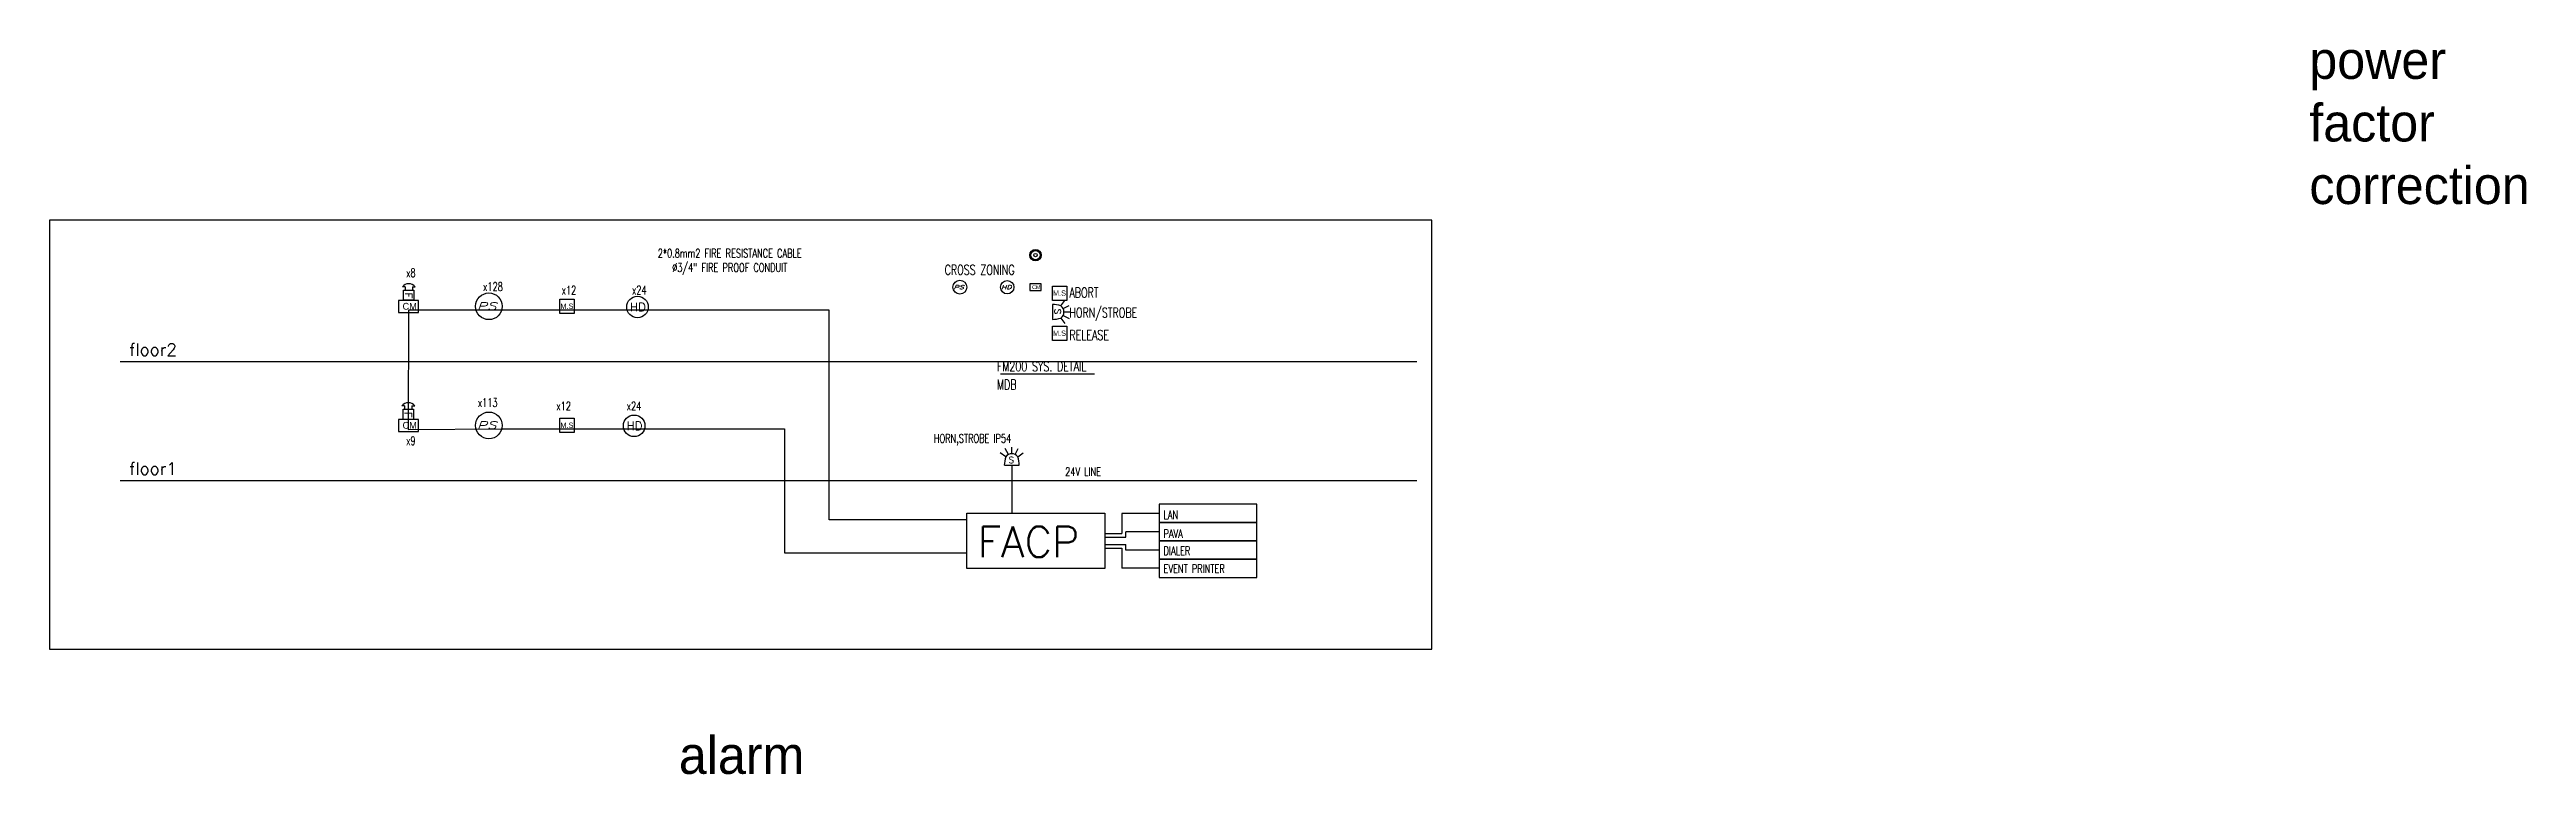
# Model space of a CAD drawing. Header units: metres. Extents: x 228 to 21688, y 132 to 9022.
# Drawn here: x 454.5 to 933.1, y 144.4 to 284.5 of the extents above; entities that cross this region are included whole.
import ezdxf
from ezdxf.enums import TextEntityAlignment as Align

# ---------------------------------------------------------------- set-up
doc = ezdxf.new("R2010")
doc.units = ezdxf.units.M
doc.header["$MEASUREMENT"] = 0
doc.linetypes.add('HIDDEN', pattern=[0.375, 0.25, -0.125])
for name, color, linetype in [('1622', 2, 'Continuous'), ('AR-PUERTAS', 2, 'Continuous'), ('cabinet', 3, 'Continuous'), ('cctv', 4, 'Continuous'), ('D-FIRE ALARM', 3, 'Continuous'), ('E-quip', 2, 'Continuous'), ('earthing', 1, 'Continuous'), ('FA', 1, 'Continuous'), ('FIG-HUMANA', 3, 'Continuous'), ('LightLines', 3, 'Continuous')]:
    doc.layers.add(name, color=color, linetype=linetype)
doc.layers.add('POWER', color=6, linetype='Continuous', lineweight=25)
doc.styles.add('ELEC', font='comic.ttf', dxfattribs={"height": 50})
doc.styles.add('Electrical', font='romans.shx', dxfattribs={"width": 0.7, "height": 20})
doc.styles.add('ROMAND', font='romand', dxfattribs={"height": 0.5})
doc.styles.add('ROMANS', font='romans.shx', dxfattribs={"width": 0.75})
doc.styles.add('SOLID', font='ROMANC.SHX', dxfattribs={"bigfont": 'bigfont.shx'})
doc.styles.add('STYLE100', font='romans.shx', dxfattribs={"width": 1.5, "oblique": 20, "height": 15})

msp = doc.modelspace()

# ---------------------------------------------------------------- texts
at = {"layer": 'AR-PUERTAS', "style": 'SOLID'}
for s, p in [('floor2', (469.88, 225.32, -1.87)), ('floor1', (469.88, 202.33, -1.87))]:
    msp.add_text(s, height=2.37, dxfattribs=at).set_placement(p)
at = {"layer": 'AR-PUERTAS', "attachment_point": 1}
for s, insert, char_height in [('power factor correction', (891.12, 286.04, -19.85), 7.2516), ('alarm', (576.1, 151.79), 7.252)]:
    msp.add_mtext_dynamic_manual_height_columns(s, width=23.6448, gutter_width=36.26, heights=[0], dxfattribs=dict(at, insert=insert, char_height=char_height))
at = {"layer": 'LightLines', "style": 'Electrical', "width": 0.7}
for s, height, p in [('x8', 1.655, (523.4, 240.51)), ('x128', 1.655, (538.27, 237.85)), ('x12', 1.655, (553.45, 237.17)), ('x24', 1.655, (567.03, 237.17, -1.87)), ('x113', 1.655, (537.25, 215.44)), ('x12', 1.655, (552.43, 214.77)), ('x24', 1.655, (566.01, 214.77, -1.87)), ('x9', 1.655, (523.4, 208.07)), ('HORN,STROBE IP54', 1.6554, (625.37, 208.51, -1.87)), ('24V LINE', 1.655, (650.74, 202.09))]:
    msp.add_text(s, height=height, dxfattribs=at).set_placement(p)
at = {"layer": 'LightLines', "ltscale": 8, "style": 'Electrical', "width": 0.7}
for s, p in [('CROSS ZONING', (627.46, 240.95, -3.06)), ('ABORT', (651.56, 236.56, -2.49)), ('HORN/STROBE', (651.56, 232.67, -2.49)), ('RELEASE', (651.56, 228.35, -2.49)), ('FM200 SYS. DETAIL', (637.55, 222.31, -3.06)), ('MDB', (637.55, 218.79, -3.06))]:
    msp.add_text(s, height=1.916, dxfattribs=at).set_placement(p)
at = {"layer": 'LightLines', "ltscale": 8, "insert": (585.93, 240.97, -3.73), "char_height": 1.6554, "width": 650.6689, "attachment_point": 8, "style": 'Electrical'}
msp.add_mtext('2*0.8mm2 FIRE RESISTANCE CABLE\\P%%C3/4" FIRE PROOF CONDUIT', dxfattribs=at)
at = {"layer": 'LightLines', "width": 19.8707, "attachment_point": 7, "style": 'Electrical'}
for s, insert, char_height in [('LAN', (669.75, 193.77, -2.05), 1.655), ('PAVA', (669.75, 190.11, -2.05), 1.655), ('DIALER', (669.75, 186.82, -2.05), 1.655), ('EVENT PRINTER', (669.75, 183.35, -2.05), 1.6554)]:
    msp.add_mtext(s, dxfattribs=dict(at, insert=insert, char_height=char_height))

# ---------------------------------------------------------------- blocks, each defined once
blk = doc.blocks.new('SMOKE DETECTOR')
at = {"linetype": 'Continuous'}
blk.add_circle((0.005, 0.012), 0.281, dxfattribs=at)
at = {"linetype": 'Continuous', "style": 'STYLE100', "oblique": 20, "width": 1.5}
blk.add_text('PS', height=0.1582, dxfattribs=at).set_placement((-0.249, -0.063))
blk = doc.blocks.new('CM')
at = {"layer": 'FA', "linetype": 'Continuous'}
blk.add_lwpolyline([(-4.4, 26.4), (-48, 26.4), (-48, 0), (-4.4, 0)], close=True, dxfattribs=at)
at = {"layer": 'FA', "color": 2, "insert": (-39.4, 20.9), "char_height": 15, "width": 31.5, "attachment_point": 1}
blk.add_mtext('CM', dxfattribs=at)
blk = doc.blocks.new('H.DETECTOR')
at = {"linetype": 'Continuous'}
blk.add_circle((0, 0), 0.225, dxfattribs=at)
at = {"linetype": 'Continuous', "style": 'STYLE100', "oblique": 20, "width": 1.5}
blk.add_text('HD', height=0.1266, dxfattribs=at).set_placement((-0.203, -0.06))
blk = doc.blocks.new('CONTOL MODULE')
at = {"ltscale": 8}
blk.add_lwpolyline([(52.3, 31.7), (0, 31.7), (0, 0), (52.3, 0)], close=True, dxfattribs=at)
at = {"ltscale": 8, "insert": (10.3, 25.1), "char_height": 18, "width": 37.8, "attachment_point": 1}
blk.add_mtext('CM', dxfattribs=at)
blk = doc.blocks.new('MANUAL CALL POINT')
at = {"ltscale": 8}
for p, q in [((0, 18.7), (19.1, 18.7)), ((0, 0), (0, 18.7)), ((19.1, 0), (0, 0)), ((19.1, 18.7), (19.1, 0))]:
    blk.add_line(p, q, dxfattribs=at)
at = {"ltscale": 8, "style": 'ELEC'}
blk.add_text('M.S', height=7, dxfattribs=at).set_placement((0.8, 6.1))
blk = doc.blocks.new('FACP')
at = {"ltscale": 8}
for p, q in [((0, 36.2), (90.6, 36.2)), ((0, 0), (0, 36.2)), ((90.6, 36.2), (90.6, 0)), ((90.6, 0), (0, 0))]:
    blk.add_line(p, q, dxfattribs=at)
at = {"ltscale": 8, "style": 'ROMANS'}
blk.add_text('FACP', height=20, dxfattribs=at).set_placement((7, 7.4))
blk = doc.blocks.new('HORN STROBE IP54')
at = {"ltscale": 8}
for p, q in [((3.6, 22.3), (-10.7, 32.4)), ((10.6, 28.4), (2.5, 44)), ((19.5, 30.5), (19.5, 47.6)), ((28.5, 28.4), (36.6, 44)), ((35.5, 22.3), (49.8, 32.4))]:
    blk.add_line(p, q, dxfattribs=at)
at = {"ltscale": 8, "extrusion": (0, 1e-16, -1)}
blk.add_line((0, 0), (39.1, 0), dxfattribs=at)
at = {"ltscale": 8}
for centre, major_axis, start_param, end_param in [((70.2, 0.1), (49.7, 49.7), 2.034696, 2.357658), ((19.5, 11), (13.8, 13.8), 6.114421, 8.022746), ((-31.2, 0.1), (49.7, 49.7), 5.496324, 5.819286)]:
    blk.add_ellipse(centre, major_axis=major_axis, ratio=1, start_param=start_param, end_param=end_param, dxfattribs=at)
at = {"ltscale": 8, "extrusion": (0, 1e-16, -1), "style": 'ROMANS', "text_generation_flag": 4}
blk.add_text('S', height=16.9, rotation=180, dxfattribs=at).set_placement((-11.1, 5.5))
blk = doc.blocks.new('FM 200 CYL')
at = {"ltscale": 8}
for radius in [21.6, 19.5, 17.3, 6.4]:
    blk.add_circle((0, 0), radius, dxfattribs=at)
blk = doc.blocks.new('HD SENSOR')
at = {"ltscale": 8}
blk.add_circle((-0.7, 0), 20.7, dxfattribs=at)
at = {"ltscale": 8, "style": 'ROMANS'}
blk.add_text('HD', height=16.59, dxfattribs=at).set_placement((0, 0), align=Align.MIDDLE)
blk = doc.blocks.new('INT SIREN')
at = {"ltscale": 8}
for p, q in [((-24.7, 16.1), (-24.7, 21.1)), ((-24.7, 16.1), (-18.7, 16.1)), ((-24.7, 2.7), (-24.7, -2.3)), ((-24.7, 2.7), (-18.7, 2.7)), ((-18.7, 0), (-18.7, 18.7)), ((-18.7, 18.7), (0, 18.7)), ((0, 0), (-18.7, 0)), ((0, 18.7), (0, 0))]:
    blk.add_line(p, q, dxfattribs=at)
blk.add_ellipse((-15.4, 9.4), major_axis=(0, 14.9), ratio=1, start_param=0.671127, end_param=2.470465, dxfattribs=at)
at = {"ltscale": 8, "style": 'ROMAND', "text_generation_flag": 6}
blk.add_text('F', height=13.2, rotation=180, dxfattribs=at).set_placement((-13.8, 2.6))

# ---------------------------------------------------------------- linework, layer by layer
at = {"color": 4}
msp.add_line((640.43, 204.15), (640.43, 194.9), dxfattribs=at)
at = {"layer": 'D-FIRE ALARM', "elevation": -1.87}
for points in [[(721.58, 251.47), (454.51, 251.47), (454.51, 168.61), (721.58, 168.61)], [(668.9, 193.09), (687.76, 193.09), (687.76, 196.63), (668.9, 196.63)], [(668.9, 189.56), (687.76, 189.56), (687.76, 193.09), (668.9, 193.09)], [(668.9, 186.02), (687.76, 186.02), (687.76, 189.56), (668.9, 189.56)], [(668.9, 182.48), (687.76, 182.48), (687.76, 186.02), (668.9, 186.02)]]:
    msp.add_lwpolyline(points, close=True, dxfattribs=at)
at = {"layer": 'earthing'}
for p, q in [((668.9, 194.86, -1.87), (661.7, 194.86, -1.87)), ((661.7, 194.86, -1.87), (661.7, 190.97, -1.87)), ((658.41, 190.97), (661.7, 190.97)), ((658.41, 190.27), (662.46, 190.27)), ((658.41, 188.86), (662.46, 188.86)), ((658.41, 188.16), (661.7, 188.16)), ((661.7, 188.16, -1.87), (661.7, 184.25, -1.87)), ((668.9, 191.32, -1.87), (662.46, 191.32, -1.87)), ((662.46, 190.27), (662.46, 191.32)), ((662.46, 187.79, 0.43), (662.46, 188.86)), ((668.9, 187.79, -1.87), (662.46, 187.79, -1.87)), ((668.9, 184.25, -1.87), (661.7, 184.25, -1.87))]:
    msp.add_line(p, q, dxfattribs=at)
at = {"layer": 'FIG-HUMANA'}
msp.add_lwpolyline([(631.74, 193.61), (605.13, 193.61), (605.13, 234.12), (555.89, 234.12), (541.87, 234.12), (523.86, 234.11), (523.79, 211.09), (541.88, 211.17), (555.89, 211.17), (596.48, 211.17), (596.48, 187.24), (631.74, 187.24)], dxfattribs=at)
at = {"layer": 'LightLines', "ltscale": 8}
msp.add_line((638.27, 221.83, -3.06), (656.43, 221.83, -3.06), dxfattribs=at)
at = {"layer": 'POWER', "color": 8}
for p, q in [((718.69, 224.11, -1.87), (468.15, 224.11, -1.87)), ((718.69, 201.12, -1.87), (468.15, 201.12, -1.87))]:
    msp.add_line(p, q, dxfattribs=at)

# ---------------------------------------------------------------- block references
at = {"layer": '1622', "xscale": 0.100696869428342, "yscale": 0.100696869428342, "zscale": 0.100696869428342}
for p in [(568.18, 234.73, -1.87), (567.53, 211.78, -3.73)]:
    msp.add_blockref('HD SENSOR', p, dxfattribs=at)
at = {"layer": 'cabinet', "xscale": 0.2942934374482647, "yscale": 0.2942934374482647, "zscale": 0.2942934374482647}
msp.add_blockref('FACP', (631.74, 184.24), dxfattribs=at)
at = {"layer": 'cctv', "linetype": 'HIDDEN', "extrusion": (1.00025e-14, 0.005798, 0.999983), "xscale": 0.04966201756982916, "yscale": 0.04966201759055928, "zscale": 0.0496620175681642}
msp.add_blockref('CM', (646.31, 237.91, -1.68), dxfattribs=at)
at = {"layer": 'E-quip'}
for name, p, xscale, yscale, zscale in [('FM 200 CYL', (645.01, 244.75, -3.07), 0.05109261066808346, 0.05109261066808346, 0.05109261066808346), ('SMOKE DETECTOR', (630.38, 238.49, -3.06), 4.773431499271277, 4.773431499271277, 4.773431499271277), ('H.DETECTOR', (639.54, 238.55, -3.06), 5.747918700159389, 5.747918700159389, 5.747918700159389), ('CONTOL MODULE', (521.96, 233.68), 0.07357335936197328, 0.07357335936197328, 0.07357335936197328), ('SMOKE DETECTOR', (539.35, 234.75), 9.16498847860078, 9.16498847860078, 9.16498847860078), ('MANUAL CALL POINT', (553.08, 233.47), 0.1471467187239466, 0.1471467187239466, 0.1471467187239466), ('MANUAL CALL POINT', (648.26, 236, -1.87), 0.1471467187239466, 0.1471467187239466, 0.1471467187239466), ('MANUAL CALL POINT', (648.26, 228.25, -1.87), 0.1471467187239466, 0.1471467187239466, 0.1471467187239466), ('CONTOL MODULE', (521.96, 210.69), 0.07357335936197328, 0.07357335936197328, 0.07357335936197328), ('SMOKE DETECTOR', (539.35, 211.75), 9.16498847860078, 9.16498847860078, 9.16498847860078), ('MANUAL CALL POINT', (553.08, 210.48), 0.1471467187239466, 0.1471467187239466, 0.1471467187239466), ('HORN STROBE IP54', (638.99, 204.15), 0.07357335936197328, 0.07357335936197328, 0.07357335936197328)]:
    msp.add_blockref(name, p, dxfattribs=dict(at, xscale=xscale, yscale=yscale, zscale=zscale))
for name, p, xscale, yscale, zscale, rotation in [('INT SIREN', (522.92, 236.02), 0.1059456374815091, 0.1059456374815091, 0.1059456374815091, 270.0000000000047), ('HORN STROBE IP54', (648.26, 235.21, -1.87), 0.07357335936215913, 0.07357335936215913, 0.07357335936215913, 270), ('INT SIREN', (522.83, 213.03), 0.1059456374815091, 0.1059456374815091, 0.1059456374815091, 270.0000000000047)]:
    msp.add_blockref(name, p, dxfattribs=dict(at, xscale=xscale, yscale=yscale, zscale=zscale, rotation=rotation))

msp.set_redraw_order([(e.dxf.handle, doc.entitydb.next_handle()) for e in msp.query("TEXT MTEXT ATTDEF DIMENSION ARC_DIMENSION")])  # texts and dimensions are drawn at this point

doc.saveas('drawing.dxf')
